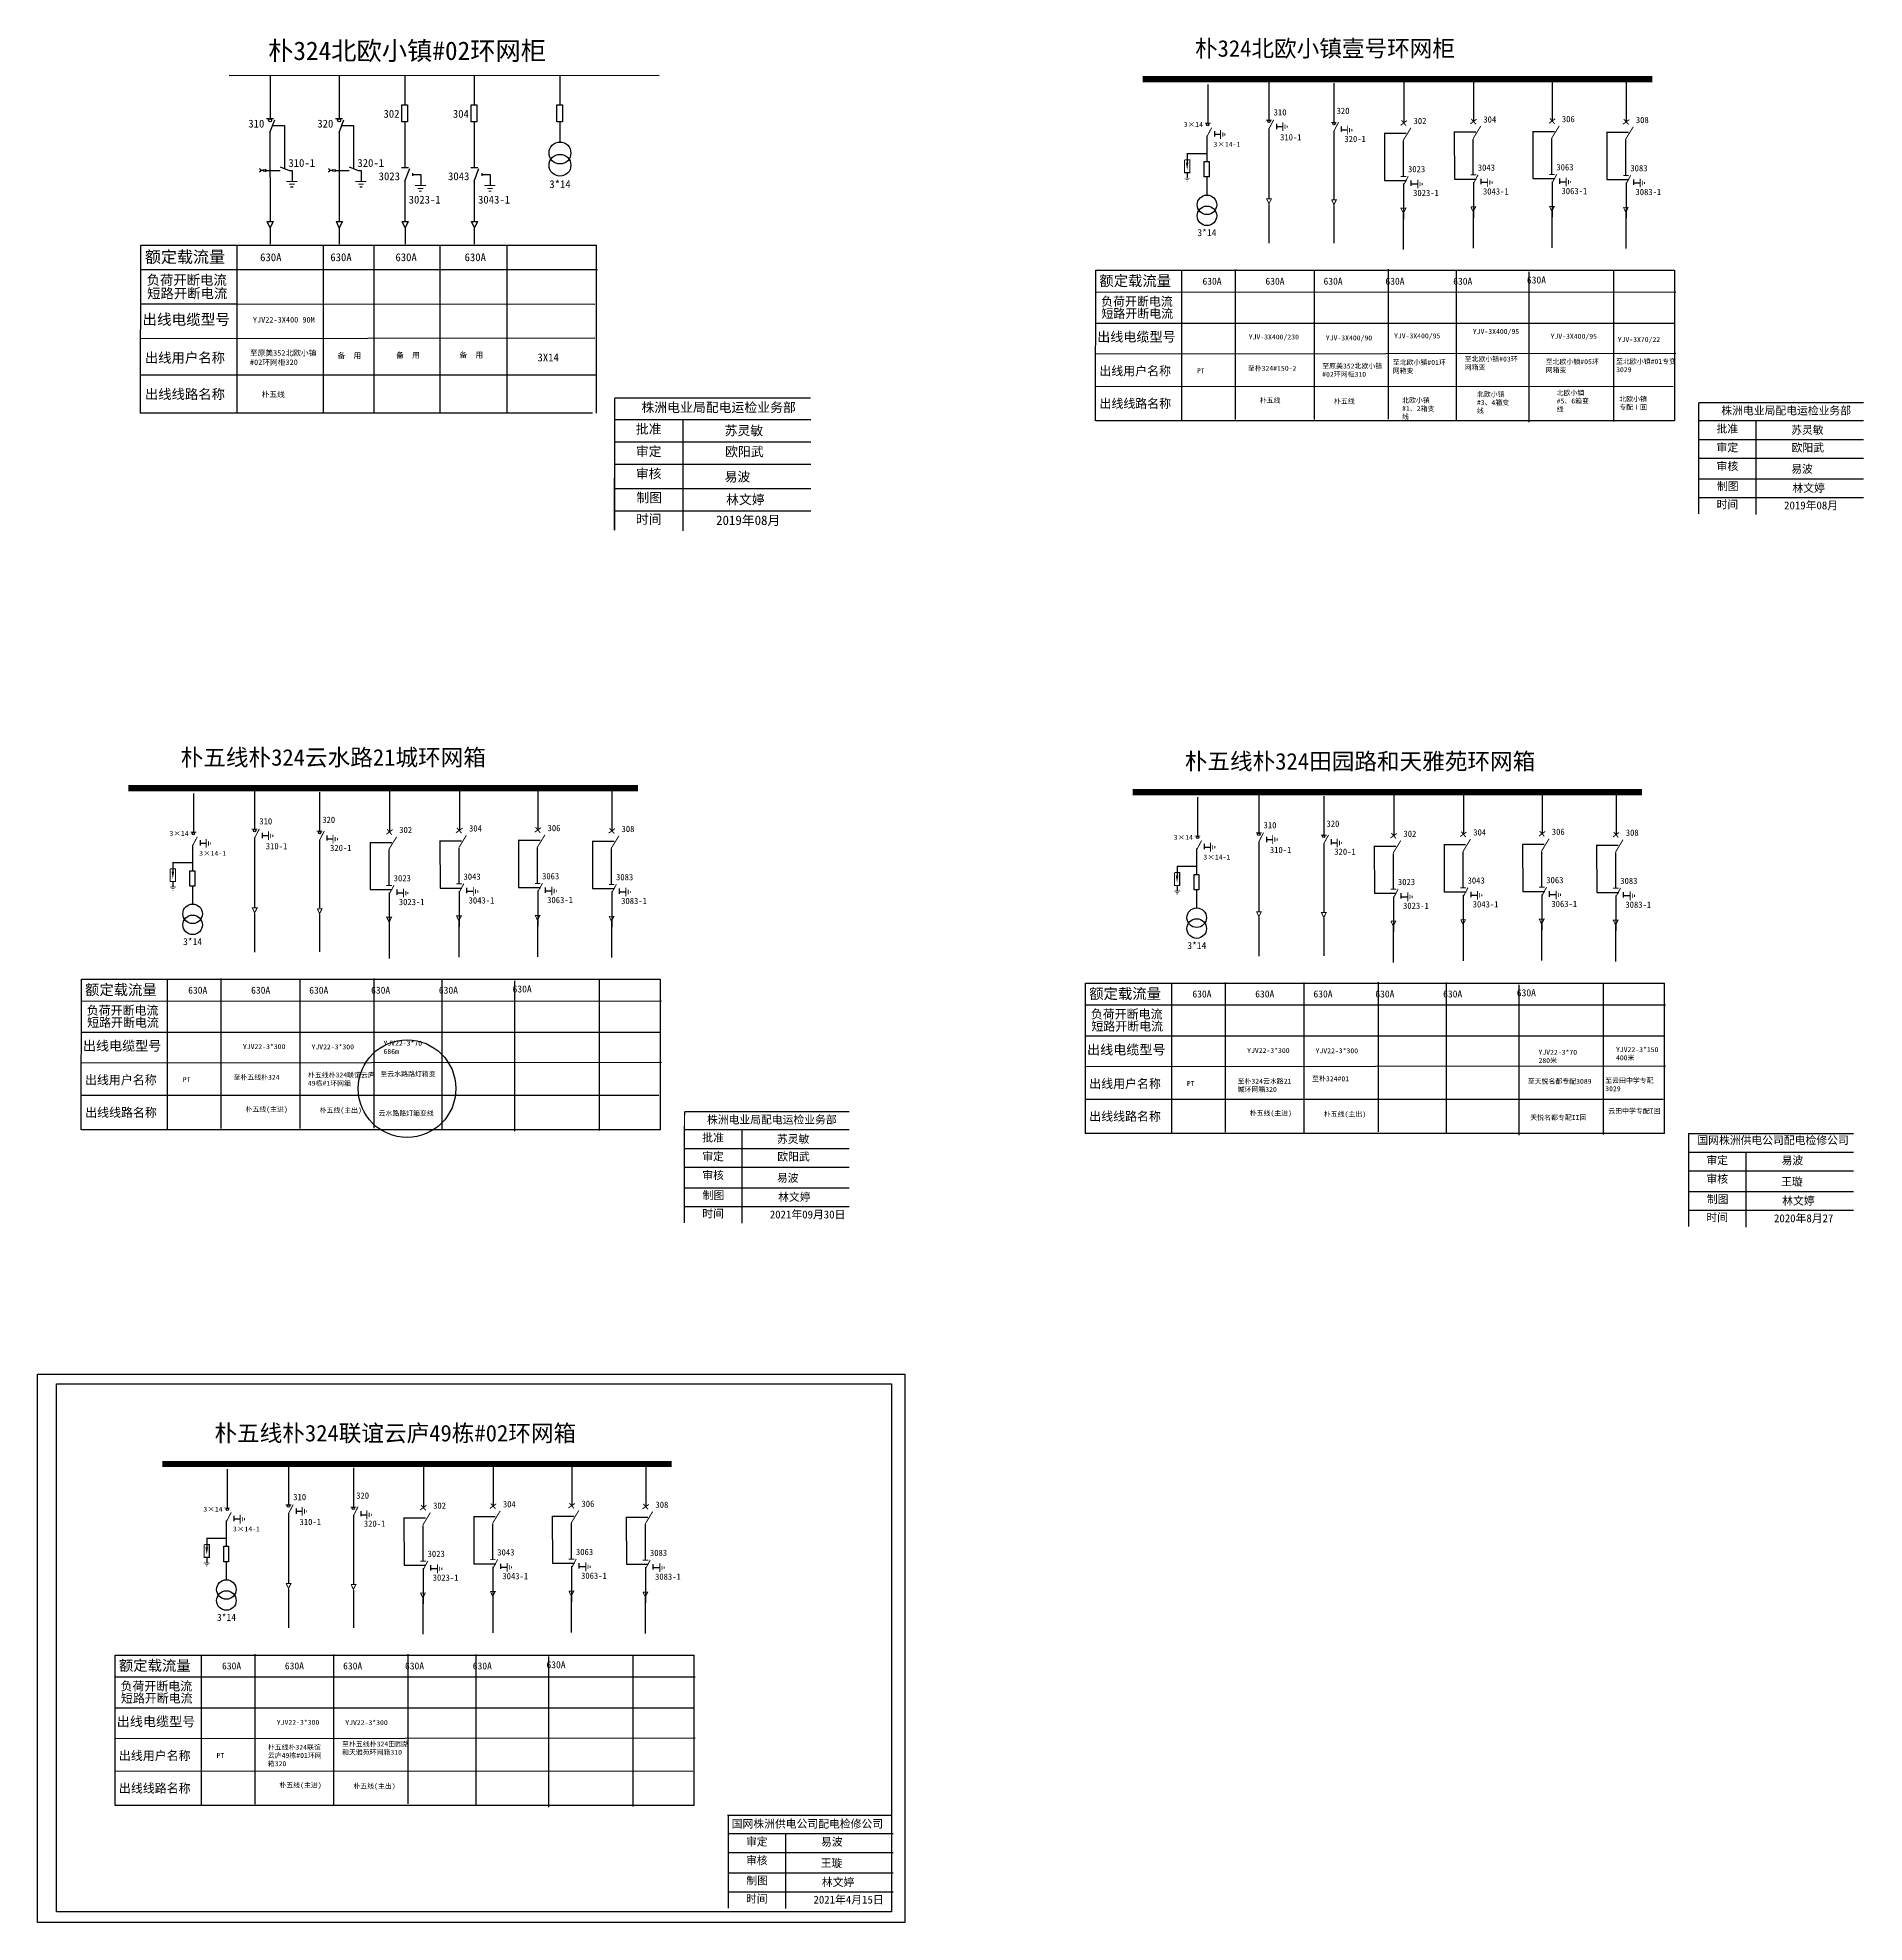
# Model space of a CAD drawing. Extents: x -251 to 1904, y -1451 to -24.
# Drawn here: x -251 to 1107, y -1451 to -50 of the extents above; entities that cross this region are included whole.
import ezdxf

# ---------------------------------------------------------------- set-up
doc = ezdxf.new("R2010")
doc.units = 0
doc.header["$LTSCALE"] = 0.774411
doc.linetypes.add('CENTER', pattern=[50.8, 31.75, -6.35, 6.35, -6.35])
doc.layers.get('0').update_dxf_attribs({"linetype": 'CONTINUOUS'})
doc.styles.add('_txtstyle_12.33_0_0', font='simsun.ttc', dxfattribs={"height": 12.32961})
doc.styles.add('_txtstyle_3.67_0_0', font='simsun.ttc', dxfattribs={"height": 3.669044})
doc.styles.add('HZ', font='')
doc.styles.add('KaiTi_GB2312_txtstyle_6.36_0_0', font='simkai_0.ttf', dxfattribs={"height": 6.362107})
doc.styles.add('SimSun_txtstyle_1.09_0_0', font='', dxfattribs={"height": 1.0944})
doc.styles.get("Standard").update_dxf_attribs({"font": '', "height": 2.5})
doc.styles.add('STYLE1', font='txt.shx', dxfattribs={"height": 2.6})
doc.styles.add('字体', font='simkai_0.ttf', dxfattribs={"height": 2.5})
doc.styles.get('HZ').set_extended_font_data('SimSun')
doc.styles.get('SimSun_txtstyle_1.09_0_0').set_extended_font_data('SimSun')
doc.styles.get('Standard').set_extended_font_data('SimSun')

msp = doc.modelspace()

# ---------------------------------------------------------------- texts
at = {"color": 0}
for s, height, p in [('310', 5.83, (-94, -117.1)), ('320', 5.83, (-42.7, -117.1)), ('302', 5.83, (6.5, -109.8)), ('304', 5.83, (58.1, -109.8)), ('310', 4.69, (668.3, -108.1)), ('320', 4.69, (715.1, -107)), ('302', 4.69, (772.3, -114.5)), ('304', 4.69, (824.2, -113.4)), ('306', 4.69, (882.6, -113.1)), ('308', 4.69, (937.6, -113.8)), ('310-1', 4.69, (673.1, -126.6)), ('320-1', 4.69, (720.9, -127.9)), ('310-1', 5.83, (-64.2, -146.3)), ('320-1', 5.83, (-12.9, -146.3)), ('3023', 5.83, (2.9, -156.2)), ('3043', 5.83, (54.5, -156.2)), ('3023', 4.69, (768.2, -150.3)), ('3043', 4.69, (820.1, -149.2)), ('3063', 4.69, (878.5, -148.9)), ('3083', 4.69, (933.5, -149.6)), ('3023-1', 5.83, (25.2, -173.6)), ('3043-1', 5.83, (76.8, -173.6)), ('3*14', 5.83, (129.8, -162.1)), ('3023-1', 4.69, (772, -168)), ('3043-1', 4.69, (823.9, -166.9)), ('3063-1', 4.69, (882.3, -166.6)), ('3083-1', 4.69, (937.3, -167.3)), ('3*14', 5.21, (611.6, -197.8)), ('630A', 5.83, (-85.2, -216.4)), ('630A', 5.83, (-33, -216.4)), ('630A', 5.83, (15.4, -216.4)), ('630A', 5.83, (66.8, -216.4)), ('630A', 5.21, (615.4, -233.9)), ('630A', 5.21, (662.2, -233.9)), ('630A', 5.21, (705.4, -233.9)), ('630A', 5.21, (751.4, -233.9)), ('630A', 5.21, (801.8, -233.9)), ('630A', 5.21, (856.6, -233)), ('3X14', 5.83, (121, -290.9)), ('320', 4.69, (-39, -634)), ('310', 4.69, (-85.8, -635.1)), ('302', 4.69, (18.2, -641.5)), ('304', 4.69, (70.1, -640.4)), ('306', 4.69, (128.5, -640.1)), ('308', 4.69, (183.5, -640.8)), ('310', 4.69, (660.8, -638)), ('320', 4.69, (707.6, -636.9)), ('302', 4.69, (764.8, -644.4)), ('304', 4.69, (816.7, -643.3)), ('306', 4.69, (875.1, -642.9)), ('308', 4.69, (930.1, -643.6)), ('310-1', 4.69, (-81, -653.6)), ('320-1', 4.69, (-33.2, -654.9)), ('310-1', 4.69, (665.5, -656.4)), ('320-1', 4.69, (713.4, -657.7)), ('3043', 4.69, (66, -676.2)), ('3063', 4.69, (124.4, -675.9)), ('3083', 4.69, (179.4, -676.6)), ('3023', 4.69, (14.1, -677.4)), ('3023', 4.69, (760.7, -680.2)), ('3043', 4.69, (812.5, -679.1)), ('3063', 4.69, (871, -678.8)), ('3083', 4.69, (926, -679.4)), ('3023-1', 4.69, (17.9, -695.1)), ('3043-1', 4.69, (69.8, -693.9)), ('3063-1', 4.69, (128.2, -693.6)), ('3083-1', 4.69, (183.2, -694.3)), ('3023-1', 4.69, (764.5, -697.9)), ('3043-1', 4.69, (816.3, -696.8)), ('3063-1', 4.69, (874.8, -696.5)), ('3083-1', 4.69, (929.8, -697.1)), ('3*14', 5.21, (-142.5, -724.8)), ('3*14', 5.21, (604.1, -727.7)), ('630A', 5.21, (-138.7, -760.9)), ('630A', 5.21, (-91.9, -760.9)), ('630A', 5.21, (-48.7, -760.9)), ('630A', 5.21, (-2.7, -760.9)), ('630A', 5.21, (47.7, -760.9)), ('630A', 5.21, (102.5, -760)), ('630A', 5.21, (607.9, -763.7)), ('630A', 5.21, (654.6, -763.7)), ('630A', 5.21, (697.9, -763.7)), ('630A', 5.21, (743.9, -763.7)), ('630A', 5.21, (794.3, -763.7)), ('630A', 5.21, (849.1, -762.8)), ('310', 4.69, (-60.6, -1137.4)), ('320', 4.69, (-13.8, -1136.3)), ('302', 4.69, (43.4, -1143.8)), ('304', 4.69, (95.3, -1142.7)), ('306', 4.69, (153.7, -1142.4)), ('308', 4.69, (208.7, -1143.1)), ('310-1', 4.69, (-55.9, -1155.9)), ('320-1', 4.69, (-8.1, -1157.2)), ('3023', 4.69, (39.3, -1179.6)), ('3043', 4.69, (91.1, -1178.5)), ('3063', 4.69, (149.6, -1178.2)), ('3083', 4.69, (204.6, -1178.9)), ('3023-1', 4.69, (43.1, -1197.3)), ('3043-1', 4.69, (94.9, -1196.2)), ('3063-1', 4.69, (153.4, -1195.9)), ('3083-1', 4.69, (208.4, -1196.6)), ('3*14', 5.21, (-117.3, -1227.1)), ('630A', 5.21, (-113.5, -1263.2)), ('630A', 5.21, (-66.8, -1263.2)), ('630A', 5.21, (-23.5, -1263.2)), ('630A', 5.21, (22.5, -1263.2)), ('630A', 5.21, (72.9, -1263.2)), ('630A', 5.21, (127.7, -1262.3))]:
    msp.add_text(s, height=height, dxfattribs=at).set_placement(p)
at = {"color": 0, "style": 'HZ'}
for s, height, p in [('3×14', 3.64, (601.5, -116.6)), ('3×14-1', 3.64, (623.6, -131.3)), ('额定载流量', 8.74, (-170.9, -217.6)), ('负荷开断电流', 7.28, (-169.6, -234)), ('短路开断电流', 7.28, (-169.2, -244)), ('额定载流量', 7.82, (538.7, -234.9)), ('负荷开断电流', 6.51, (540, -249.6)), ('短路开断电流', 6.51, (540.3, -258.6)), ('出线电缆型号', 7.97, (-172.8, -263.7)), ('出线电缆型号', 7.13, (537.1, -276.2)), ('出线用户名称', 7.28, (-170.9, -291.8)), ('出线用户名称', 6.51, (538.7, -301.3)), ('出线线路名称', 7.28, (-170.9, -318.9)), ('出线线路名称', 6.51, (538.8, -325.5)), ('3×14', 3.64, (-152.6, -643.6)), ('3×14', 3.64, (594, -646.5)), ('3×14-1', 3.64, (-130.5, -658.4)), ('3×14-1', 3.64, (616.1, -661.2)), ('额定载流量', 7.82, (-215.4, -761.9)), ('额定载流量', 7.82, (531.2, -764.8)), ('负荷开断电流', 6.51, (-214.1, -776.6)), ('短路开断电流', 6.51, (-213.8, -785.6)), ('负荷开断电流', 6.51, (532.4, -779.4)), ('短路开断电流', 6.51, (532.8, -788.4)), ('出线电缆型号', 7.13, (-217, -803.2)), ('出线电缆型号', 7.13, (529.6, -806.1)), ('出线用户名称', 6.51, (-215.4, -828.3)), ('出线用户名称', 6.51, (531.2, -831.1)), ('出线线路名称', 6.51, (-215.3, -852.5)), ('出线线路名称', 6.51, (531.2, -855.4)), ('3×14', 3.64, (-127.4, -1145.9)), ('3×14-1', 3.64, (-105.4, -1160.6)), ('额定载流量', 7.82, (-190.2, -1264.2)), ('负荷开断电流', 6.51, (-189, -1278.9)), ('短路开断电流', 6.51, (-188.7, -1287.9)), ('出线电缆型号', 7.13, (-191.8, -1305.5)), ('出线用户名称', 6.51, (-190.2, -1330.6)), ('出线线路名称', 6.51, (-190.2, -1354.8))]:
    msp.add_text(s, height=height, dxfattribs=at).set_placement(p)
at = {"color": 0, "linetype": 'Continuous', "attachment_point": 1}
for s, insert, char_height, width, style in [('{\\fSimSun|b1|i0|c134|p2;朴324北欧小镇#02环网\\fSimSun|b0|i0|c134|p2;柜}', (-79.3, -53.1), 13.783, 319.004, 'STYLE1'), ('{\\fSimSun|b1|i0|c134|p2;朴324北欧小镇壹号环网柜}', (609.8, -52.1), 12.33, 302.752, 'STYLE1'), ('{\\fSimSun|b0|i0|c134|p2;YJV22-3X400 90M}', (-90.6, -257.9), 4.102, 45.138, 'STYLE1'), ('{\\fSimSun|b0|i0|c134|p2;YJV-3X400/230}', (649.8, -270.9), 3.669, 40.378, 'STYLE1'), ('{\\fSimSun|b0|i0|c134|p2;YJV-3X400/90}', (707.1, -271.6), 3.669, 40.378, 'STYLE1'), ('{\\fSimSun|b0|i0|c134|p2;YJV-3X400/95}', (757.8, -270.1), 3.669, 40.378, 'STYLE1'), ('{\\fSimSun|b0|i0|c134|p2;YJV-3X400/95}', (816.4, -266.8), 3.669, 40.378, 'STYLE1'), ('{\\fSimSun|b0|i0|c134|p2;YJV-3X400/95}', (874.2, -270.4), 3.669, 40.378, 'STYLE1'), ('{\\fSimSun|b0|i0|c134|p2;YJV-3X70/22}', (924.1, -272.8), 3.669, 40.378, 'STYLE1'), ('{\\fSimSun|b0|i0|c134|p2;至原美\\fSimSun|b1|i0|c134|p2;352北欧小镇#02环网柜32\\fSimSun|b0|i0|c134|p2;0}', (-92.8, -282.6), 4.102, 45.138, 'STYLE1'), ('{\\fKaiTi_GB2312|b0|i0|c134|p49;\\C0;备  用}', (-27.7, -284.6), 4.102, 45.138, 'STYLE1'), ('{\\fKaiTi_GB2312|b0|i0|c134|p49;\\C0;备  用}', (15.9, -284.2), 4.102, 45.138, 'STYLE1'), ('{\\fKaiTi_GB2312|b0|i0|c134|p49;\\C0;备  用}', (63, -284.1), 4.102, 45.138, 'STYLE1'), ('{\\fSimSun|b0|i0|c134|p2;至\\fSimSun|b1|i0|c134|p2;朴324#1\\fSimSun|b0|i0|c134|p2;50-2}', (649.1, -294.2), 3.669, 40.378, 'STYLE1'), ('{\\fSimSun|b0|i0|c134|p2;至原\\fSimSun|b1|i0|c134|p2;美352北欧小镇\\fSimSun|b0|i0|c134|p2;\\P\\fSimSun|b1|i0|c134|p2;#02环网柜31\\fSimSun|b0|i0|c134|p2;0}', (704.4, -292.5), 3.669, 47.698, 'STYLE1'), ('{\\fSimSun|b0|i0|c134|p2;\\C0;至\\fSimSun|b1|i0|c134|p2;北欧小镇#01环网箱变}', (756.9, -289.8), 3.669, 40.991, 'STYLE1'), ('{\\fSimSun|b0|i0|c134|p2;\\C0;至\\fSimSun|b1|i0|c134|p2;北欧小镇#03环网箱变}', (810.3, -287.3), 3.669, 40.991, 'STYLE1'), ('{\\fSimSun|b0|i0|c134|p2;\\C0;至\\fSimSun|b1|i0|c134|p2;北欧小镇#05环网箱变}', (870.6, -289.3), 3.669, 40.991, 'STYLE1'), ('{\\fSimSun|b0|i0|c134|p2;\\C0;至\\fSimSun|b1|i0|c134|p2;北欧小镇#01专变302\\fSimSun|b0|i0|c134|p2;9}', (922.9, -289.1), 3.669, 40.991, 'STYLE1'), ('{\\fSimSun|b0|i0|c134|p2;PT}', (611.3, -296), 3.669, 40.378, 'STYLE1'), ('{\\fSimSun|b0|i0|c134|p2;朴五线}', (-84.1, -313.4), 4.102, 45.138, 'STYLE1'), ('株洲电业局配电运检业务部', (198.3, -321.6), 7.011, 191.688, '字体'), ('{\\fSimSun|b0|i0|c134|p2;朴五线}', (658, -318), 3.669, 40.378, 'STYLE1'), ('{\\fSimSun|b0|i0|c134|p2;朴五线}', (713.1, -318.7), 3.669, 40.378, 'STYLE1'), ('{\\fKaiTi_GB2312|b0|i0|c134|p49;\\C7;北欧小镇#1、2箱变线}', (763.8, -318), 3.669, 25.4, 'STYLE1'), ('{\\fKaiTi_GB2312|b0|i0|c134|p49;\\C7;北欧小镇#3、4箱变线}', (819.4, -313.5), 3.669, 25.4, 'STYLE1'), ('{\\fKaiTi_GB2312|b0|i0|c134|p49;\\C7;北欧小镇#5、6箱变线}', (878.7, -312.4), 3.669, 25.4, 'STYLE1'), ('{\\fKaiTi_GB2312|b0|i0|c134|p49;\\C7;北欧小镇专配Ⅰ回}', (925.3, -317), 3.669, 25.4, 'STYLE1'), ('株洲电业局配电运检业务部', (1001.1, -324.5), 5.894, 161.146, '字体'), ('{\\fKaiTi_GB2312|b0|i0|c134|p49;批准}', (194.1, -337.6), 7.011, 54.833, '字体'), ('苏灵敏', (260.1, -338.8), 7.01, 54.833, '字体'), ('{\\fKaiTi_GB2312|b0|i0|c134|p49;批准}', (997.6, -338), 5.894, 46.096, '字体'), ('苏灵敏', (1053.1, -338.9), 5.89, 46.096, '字体'), ('\\f\uffbfﾬￌﾣﾤ_GB2312|b0|i0|c134|p49;审定', (194.1, -354.3), 7.011, 54.833, '字体'), ('欧阳武', (260.5, -354.4), 7.01, 54.833, '字体'), ('\\f\uffbfﾬￌﾣﾤ_GB2312|b0|i0|c134|p49;审定', (997.6, -352), 5.894, 46.096, '字体'), ('欧阳武', (1053.4, -352.1), 5.89, 46.096, '字体'), ('\\f\uffbfﾬￌﾣﾤ_GB2312|b0|i0|c134|p49;审核', (194.1, -370.8), 7.011, 54.833, '字体'), ('易波', (260.1, -373.2), 7.01, 54.833, '字体'), ('\\f\uffbfﾬￌﾣﾤ_GB2312|b0|i0|c134|p49;审核', (997.6, -365.9), 5.894, 46.096, '字体'), ('易波', (1053.1, -367.9), 5.89, 46.096, '字体'), ('\\f\uffbfﾬￌﾣﾤ_GB2312|b0|i0|c134|p49;制图', (194.5, -388.6), 7.011, 54.833, '字体'), ('\\f\uffbfﾬￌﾣﾤ_GB2312|b0|i0|c134|p49;制图', (997.9, -380.8), 5.894, 46.096, '字体'), ('\\f\uffbfﾬￌﾣﾤ_GB2312|b0|i0|c134|p49;时间', (194.1, -404.7), 7.011, 54.833, '字体'), ('\\f\uffbfﾬￌﾣﾤ_GB2312|b0|i0|c134|p49;时间', (997.6, -394.3), 5.894, 46.096, '字体'), ('{\\fSimSun|b0|i0|c134|p2;PT}', (-142.8, -823), 3.669, 40.378, 'STYLE1'), ('{\\fSimSun|b0|i0|c134|p2;PT}', (603.8, -825.8), 3.669, 40.378, 'STYLE1'), ('株洲电业局配电运检业务部', (247, -851.6), 5.894, 161.146, '字体'), ('{\\fKaiTi_GB2312|b0|i0|c134|p49;批准}', (243.5, -865), 5.894, 46.096, '字体'), ('苏灵敏', (299, -866), 5.89, 46.096, '字体'), ('国网株洲供电公司配电检修公司', (983.3, -866.9), 5.894, 161.146, '字体'), ('\\f\uffbfﾬￌﾣﾤ_GB2312|b0|i0|c134|p49;审定', (243.5, -879), 5.894, 46.096, '字体'), ('欧阳武', (299.3, -879.1), 5.89, 46.096, '字体'), ('\\f\uffbfﾬￌﾣﾤ_GB2312|b0|i0|c134|p49;审定', (990, -881.8), 5.894, 46.096, '字体'), ('易波', (1045.9, -881.9), 5.89, 46.096, '字体'), ('\\f\uffbfﾬￌﾣﾤ_GB2312|b0|i0|c134|p49;审核', (243.5, -892.9), 5.894, 46.096, '字体'), ('易波', (299, -894.9), 5.89, 46.096, '字体'), ('\\f\uffbfﾬￌﾣﾤ_GB2312|b0|i0|c134|p49;审核', (990, -895.7), 5.894, 46.096, '字体'), ('\\f\uffbfﾬￌﾣﾤ_GB2312|b0|i0|c134|p49;制图', (243.8, -907.8), 5.894, 46.096, '字体'), ('\\f\uffbfﾬￌﾣﾤ_GB2312|b0|i0|c134|p49;制图', (990.4, -910.7), 5.894, 46.096, '字体'), ('王璇', (1045.6, -897.7), 5.89, 46.096, '字体'), ('\\f\uffbfﾬￌﾣﾤ_GB2312|b0|i0|c134|p49;时间', (243.5, -921.4), 5.894, 46.096, '字体'), ('\\f\uffbfﾬￌﾣﾤ_GB2312|b0|i0|c134|p49;时间', (990, -924.2), 5.894, 46.096, '字体'), ('{\\fSimSun|b0|i0|c134|p2;PT}', (-117.6, -1325.3), 3.669, 40.378, 'STYLE1'), ('国网株洲供电公司配电检修公司', (265.4, -1375), 5.894, 161.146, '字体'), ('\\f\uffbfﾬￌﾣﾤ_GB2312|b0|i0|c134|p49;审定', (276, -1388.3), 5.894, 46.096, '字体'), ('易波', (331.8, -1388.4), 5.89, 46.096, '字体'), ('\\f\uffbfﾬￌﾣﾤ_GB2312|b0|i0|c134|p49;审核', (276, -1402.2), 5.894, 46.096, '字体'), ('王璇', (331.5, -1404.2), 5.89, 46.096, '字体'), ('\\f\uffbfﾬￌﾣﾤ_GB2312|b0|i0|c134|p49;制图', (276.3, -1417.2), 5.894, 46.096, '字体'), ('\\f\uffbfﾬￌﾣﾤ_GB2312|b0|i0|c134|p49;时间', (276, -1430.7), 5.894, 46.096, '字体')]:
    msp.add_mtext(s, dxfattribs=dict(at, insert=insert, char_height=char_height, width=width, style=style))
at = {"color": 7, "linetype": 'Continuous', "attachment_point": 1}
for s, insert, char_height, width, style in [('林文婷', (261.2, -390.1), 7.01, 54.833, 'SimSun_txtstyle_1.09_0_0'), ('林文婷', (1054, -382.1), 5.89, 46.096, 'SimSun_txtstyle_1.09_0_0'), ('2019年08月', (253.8, -405.5), 7.01, 102.558, 'KaiTi_GB2312_txtstyle_6.36_0_0'), ('2019年08月', (1047.8, -395), 5.89, 86.218, 'KaiTi_GB2312_txtstyle_6.36_0_0'), ('朴五线朴324云水路21城环网箱', (-144.3, -579.1), 12.33, 302.752, '_txtstyle_12.33_0_0'), ('{\\fSimSun|b0|i0|c134|p2;朴五线朴}324{\\fSimSun|b0|i0|c134|p2;田园路和天雅苑环网箱}', (602.2, -582), 12.33, 302.752, '_txtstyle_12.33_0_0'), ('YJV22-3*300', (-98, -798.4), 3.669, 40.378, '_txtstyle_3.67_0_0'), ('YJV22-3*300', (-47, -798.6), 3.669, 40.378, '_txtstyle_3.67_0_0'), ('YJV22-3*70\\P686m', (6.5, -795.9), 3.67, 40.378, '_txtstyle_3.67_0_0'), ('YJV22-3*300', (648.6, -801.3), 3.669, 40.378, '_txtstyle_3.67_0_0'), ('YJV22-3*300', (699.5, -801.5), 3.669, 40.378, '_txtstyle_3.67_0_0'), ('YJV22-3*70\\P280{\\fSimSun|b0|i0|c134|p2;米}', (865.2, -802.6), 3.669, 40.378, '_txtstyle_3.67_0_0'), ('YJV22-3*150\\P400{\\fSimSun|b0|i0|c134|p2;米}', (922.8, -800.6), 3.669, 40.378, '_txtstyle_3.67_0_0'), ('至朴五线朴324', (-105, -821.2), 3.67, 40.378, '_txtstyle_3.67_0_0'), ('{\\fSimSun|b0|i0|c134|p2;朴五线朴}324{\\fSimSun|b0|i0|c134|p2;联谊云庐49栋#1环网箱}', (-49.7, -819.5), 3.669, 47.698, '_txtstyle_3.67_0_0'), ('{\\fSimSun|b0|i0|c134|p2;至云水路路灯箱变}', (4.2, -818.7), 3.669, 47.698, '_txtstyle_3.67_0_0'), ('至朴324云水路21城环网箱320', (641.5, -824.1), 3.669, 40.378, '_txtstyle_3.67_0_0'), ('至朴324#01', (696.9, -822.3), 3.67, 47.698, '_txtstyle_3.67_0_0'), ('{\\fSimSun|b0|i0|c134|p2;至天悦名都专配3089}', (857.2, -824.2), 3.669, 47.698, '_txtstyle_3.67_0_0'), ('{\\fSimSun|b0|i0|c134|p2;至云田中学专配3029}', (914.8, -823.6), 3.669, 37.813, '_txtstyle_3.67_0_0'), ('朴五线(主进)', (-96.1, -845), 3.67, 40.378, '_txtstyle_3.67_0_0'), ('朴五线(主出)', (-41, -845.7), 3.67, 40.378, '_txtstyle_3.67_0_0'), ('{\\fSimSun|b0|i0|c134|p2;云水路路灯箱变线}', (2.8, -847.9), 3.669, 47.698, '_txtstyle_3.67_0_0'), ('朴五线(主进)', (650.5, -847.8), 3.67, 40.378, '_txtstyle_3.67_0_0'), ('朴五线(主出)', (705.6, -848.6), 3.67, 40.378, '_txtstyle_3.67_0_0'), ('{\\fSimSun|b0|i0|c134|p2;天悦名都专配II回}', (859.1, -851.1), 3.669, 47.698, '_txtstyle_3.67_0_0'), ('{\\fSimSun|b0|i0|c134|p2;云田中学专配I回}', (917.1, -846.2), 3.669, 37.813, '_txtstyle_3.67_0_0'), ('林文婷', (299.9, -909.1), 5.89, 46.096, 'SimSun_txtstyle_1.09_0_0'), ('2021年09月30日', (293.7, -922.1), 5.894, 86.218, 'KaiTi_GB2312_txtstyle_6.36_0_0'), ('2020年8月27', (1040.3, -924.9), 5.89, 86.218, 'KaiTi_GB2312_txtstyle_6.36_0_0'), ('林文婷', (1046.4, -911.9), 5.89, 46.096, 'SimSun_txtstyle_1.09_0_0'), ('{\\fSimSun|b0|i0|c134|p2;朴五线朴\\fSimSun|b0|i0|c0|p2;324\\fSimSun|b0|i0|c134|p2;联谊云庐49栋#02环网箱}', (-119.2, -1081.4), 12.33, 302.752, '_txtstyle_12.33_0_0'), ('{\\fSimSun|b0|i0|c0|p2;YJV22-3*300}', (-72.8, -1300.7), 3.669, 40.378, '_txtstyle_3.67_0_0'), ('{\\fSimSun|b0|i0|c0|p2;YJV22-3*300}', (-21.9, -1300.9), 3.669, 40.378, '_txtstyle_3.67_0_0'), ('{\\fSimSun|b0|i0|c134|p2;至朴五线朴\\fSimSun|b0|i0|c0|p2;324\\fSimSun|b0|i0|c134|p2;田园路和天雅苑环网箱310}', (-24.3, -1316.8), 3.669, 45.351, '_txtstyle_3.67_0_0'), ('{\\fSimSun|b0|i0|c134|p2;朴五线朴324联谊云庐49栋#01环网箱320}', (-79.5, -1319.2), 3.669, 44.316, '_txtstyle_3.67_0_0'), ('朴五线(主进)', (-70.9, -1347.3), 3.67, 40.378, '_txtstyle_3.67_0_0'), ('朴五线(主出)', (-15.9, -1348), 3.67, 40.378, '_txtstyle_3.67_0_0'), ('林文婷', (332.4, -1418.4), 5.89, 46.096, 'SimSun_txtstyle_1.09_0_0'), ('2021{\\fSimSun|b0|i0|c134|p2;年}4{\\fSimSun|b0|i0|c134|p2;月15日}', (326.2, -1431.4), 5.894, 86.218, 'KaiTi_GB2312_txtstyle_6.36_0_0')]:
    msp.add_mtext(s, dxfattribs=dict(at, insert=insert, char_height=char_height, width=width, style=style))

# ---------------------------------------------------------------- blocks, each defined once
blk = doc.blocks.new('JD')
for points in [[(-2, 0.2), (-2, -0.2), (2, 0.2), (2, -0.2)], [(1, -1.2), (1, -0.8), (-1, -1.2), (-1, -0.8)], [(-0.5, -1.8), (-0.5, -2.2), (0.5, -1.8), (0.5, -2.2)]]:
    blk.add_trace(points)

# ---------------------------------------------------------------- linework, layer by layer
at = {"color": 0, "linetype": 'Continuous'}
for p, q in [((-108.2, -78.1), (211.4, -78.4)), ((-77.9, -120.8), (-74.3, -111.4)), ((-26.5, -120.8), (-23, -111.4)), ((-75.9, -115.5), (-67, -115.5)), ((-67, -115.6), (-67, -147.7)), ((-24.5, -115.5), (-15.7, -115.5)), ((-15.7, -115.6), (-15.7, -147.7)), ((-82.5, -148.9), (-84.6, -148.9)), ((-82.4, -147.9), (-82.4, -149.9)), ((-81.1, -147.9), (-81.1, -149.9)), ((-81, -148.9), (-70.4, -148.9)), ((-70.4, -146.4), (-63.6, -148.9)), ((-63.6, -148.9), (-61.5, -148.9)), ((-31.1, -148.9), (-33.2, -148.9)), ((-31.1, -147.9), (-31.1, -149.9)), ((-29.7, -147.9), (-29.7, -149.9)), ((-29.6, -148.9), (-19.1, -148.9)), ((-19.1, -146.4), (-12.2, -148.9)), ((-12.2, -148.9), (-10.1, -148.9)), ((22.4, -157), (26, -147.6)), ((28.1, -151), (28.1, -153)), ((28.1, -152), (34.2, -152)), ((74, -157), (77.5, -147.6)), ((79.7, -151), (79.7, -153)), ((79.7, -152), (85.8, -152)), ((178.4, -334), (324.2, -334)), ((229, -334), (229, -416.9)), ((984.4, -334.9), (1106.9, -334.9)), ((1026.9, -334.9), (1026.9, -404.6)), ((984.4, -348.9), (1106.9, -348.9)), ((178.4, -350.6), (324.2, -350.6)), ((984.4, -362.9), (1106.9, -362.9)), ((178.4, -367.2), (324.2, -367.2)), ((984.4, -378.1), (1106.9, -378.1)), ((178.4, -385.3), (324.2, -385.3)), ((984.4, -392), (1106.9, -392)), ((178.4, -401.9), (324.2, -401.9)), ((230.3, -861.9), (352.8, -861.9)), ((272.8, -861.9), (272.8, -931.6)), ((976.9, -864.8), (1099.4, -864.8)), ((230.3, -875.9), (352.8, -875.9)), ((976.9, -878.8), (1099.4, -878.8)), ((1019.4, -879), (1019.4, -934.5)), ((230.3, -889.9), (352.8, -889.9)), ((976.9, -892.7), (1099.4, -892.7)), ((230.3, -905.1), (352.8, -905.1)), ((976.9, -908), (1099.4, -908)), ((230.3, -919.1), (352.8, -919.1)), ((976.9, -921.9), (1099.4, -921.9)), ((262.8, -1385.2), (385.4, -1385.2)), ((305.4, -1385.6), (305.4, -1440.9)), ((262.8, -1399.2), (385.4, -1399.2)), ((262.8, -1414.4), (385.4, -1414.4)), ((262.8, -1428.4), (385.4, -1428.4))]:
    msp.add_line(p, q, dxfattribs=at)
at = {"color": 0}
for p, q in [((-77.8, -78.7), (-77.8, -109.8)), ((-26.5, -78.7), (-26.5, -109.8)), ((22.4, -78.7), (22.4, -100.2)), ((74, -78.7), (74, -100.2)), ((137.6, -78.7), (137.6, -100.2)), ((664.8, -82.8), (664.8, -111.5)), ((765.1, -81.9), (765.1, -113.9)), ((817, -80.8), (817, -112.8)), ((875.4, -80.5), (875.4, -112.5)), ((930.4, -81.1), (930.4, -113.2)), ((619.3, -85.1), (619.3, -113.8)), ((713.1, -84.1), (713.1, -113.1)), ((-80.4, -110.4), (-75.3, -110.4)), ((-29.1, -110.4), (-23.9, -110.4)), ((-77.9, -120.8), (-77.8, -187)), ((-26.5, -120.8), (-26.5, -187)), ((22.4, -112.9), (22.4, -146.6)), ((74, -112.9), (74, -146.6)), ((137.6, -112.9), (137.6, -127.9)), ((618.6, -123.2), (618.6, -142.4)), ((624.3, -122), (628.8, -122)), ((664.8, -117.9), (664.8, -170)), ((670.6, -116.3), (675, -116.3)), ((713.1, -119.5), (713.1, -170.2)), ((718.6, -118.9), (723.1, -118.9)), ((750.4, -121.3), (766.7, -121.3)), ((750.6, -121.6), (750.8, -156.5)), ((802.3, -120.2), (818.5, -120.2)), ((802.5, -120.4), (802.7, -155.4)), ((816.5, -125.7), (816.5, -152.2)), ((860.7, -119.9), (877, -119.9)), ((861, -120.1), (861.1, -155)), ((874.9, -125.3), (874.9, -151.8)), ((915.7, -120.6), (932, -120.6)), ((916, -120.8), (916.1, -155.7)), ((929.9, -126), (929.9, -152.5)), ((604, -136.2), (604, -143.3)), ((604.1, -136.3), (618.6, -136.3)), ((764.6, -126.8), (764.6, -153.3)), ((-61.5, -148.9), (-61.5, -157.1)), ((-10.1, -148.9), (-10.1, -157.1)), ((19.9, -146.7), (25, -146.7)), ((34.2, -152), (34.2, -160.2)), ((71.4, -146.7), (76.6, -146.7)), ((85.8, -152), (85.8, -160.2)), ((604, -150.8), (604, -154.5)), ((618.6, -153.8), (618.6, -167.2)), ((22.4, -157), (22.4, -187)), ((74, -157), (74, -187)), ((750.8, -156.5), (767.1, -156.5)), ((764.9, -158.7), (764.9, -185.2)), ((771, -158.9), (775.4, -158.9)), ((802.7, -155.4), (818.9, -155.4)), ((816.8, -157.6), (816.8, -184.1)), ((822.9, -157.8), (827.3, -157.8)), ((861.1, -155), (877.4, -155)), ((875.3, -157.2), (875.3, -183.7)), ((881.3, -157.5), (885.7, -157.5)), ((916.1, -155.7), (932.4, -155.7)), ((930.3, -157.9), (930.3, -184.4)), ((936.3, -158.2), (940.7, -158.2)), ((664.8, -174.2), (664.8, -203.1)), ((713.1, -175), (713.1, -202.9)), ((764.7, -181.3), (764.7, -207.8)), ((816.6, -180.2), (816.6, -206.7)), ((875.1, -179.9), (875.1, -206.4)), ((930.1, -180.6), (930.1, -207.1)), ((-77.8, -191.6), (-79.9, -187)), ((-79.9, -187), (-75.4, -187)), ((-75.4, -187), (-77.8, -191.6)), ((-28.6, -187), (-24, -187)), ((-26.4, -191.6), (-28.5, -187)), ((-24, -187), (-26.4, -191.6)), ((20.3, -187), (24.9, -187)), ((22.5, -191.6), (20.4, -187)), ((24.9, -187), (22.5, -191.6)), ((71.9, -187), (76.5, -187)), ((74.1, -191.6), (72, -187)), ((76.5, -187), (74.1, -191.6)), ((-174.1, -329.6), (-174, -204.4)), ((-174, -204.4), (164.9, -204.4)), ((-102.6, -205), (-102.6, -329.5)), ((-38.3, -205), (-38.3, -329.5)), ((-0.7, -205), (-0.7, -329.5)), ((48.4, -205), (48.4, -329.5)), ((98.2, -204.4), (98.2, -329.5)), ((164.6, -204.4), (164.6, -329.5)), ((-174, -222.6), (165.5, -222.5)), ((535.9, -335.1), (536, -223.2)), ((536, -223.2), (966.3, -223.2)), ((599.9, -223.7), (599.9, -335)), ((639.8, -222.6), (639.8, -334)), ((698.3, -222.8), (698.3, -334.2)), ((753.5, -222.4), (753.5, -333.8)), ((804.1, -222.8), (804.1, -334.6)), ((920.9, -223.8), (920.9, -335.7)), ((966.2, -223.2), (966.2, -335)), ((858.1, -224.3), (858.1, -336.2)), ((-173.8, -248.2), (-102.3, -248.2)), ((-102, -248.2), (163.7, -248.4)), ((536, -239.4), (967.2, -239.3)), ((536.1, -262.4), (600.1, -262.4)), ((600.4, -262.4), (966.3, -262.5)), ((163.7, -273.6), (-174, -274.1)), ((967.2, -285.1), (536, -285.5)), ((164.3, -301.1), (-174.1, -301.1)), ((965.4, -309.7), (535.9, -309.6)), ((161.9, -329.5), (-174, -329.5)), ((966.3, -335), (536, -335.1)), ((-134.8, -612.1), (-134.8, -640.8)), ((-89.3, -609.8), (-89.3, -638.5)), ((-41, -611.1), (-41, -640.1)), ((11, -608.9), (11, -640.9)), ((62.9, -607.8), (62.9, -639.8)), ((121.3, -607.5), (121.3, -639.5)), ((176.3, -608.2), (176.3, -640.2)), ((611.8, -614.9), (611.8, -643.6)), ((657.3, -612.6), (657.3, -641.3)), ((705.5, -614), (705.5, -643)), ((757.6, -611.8), (757.6, -643.8)), ((809.5, -610.7), (809.5, -642.7)), ((867.9, -610.3), (867.9, -642.3)), ((922.9, -611), (922.9, -643)), ((-83.5, -643.3), (-79.1, -643.3)), ((-135.5, -650.2), (-135.5, -669.5)), ((-129.8, -649), (-125.3, -649)), ((-89.3, -644.9), (-89.3, -697)), ((-41, -646.5), (-41, -697.2)), ((-35.5, -645.9), (-31, -645.9)), ((-3.7, -648.4), (12.6, -648.4)), ((-3.5, -648.6), (-3.3, -683.5)), ((10.5, -653.8), (10.5, -680.3)), ((48.2, -647.2), (64.5, -647.2)), ((48.4, -647.5), (48.6, -682.4)), ((62.4, -652.7), (62.4, -679.2)), ((106.6, -646.9), (122.9, -646.9)), ((106.9, -647.1), (107, -682)), ((120.8, -652.3), (120.8, -678.8)), ((161.6, -647.6), (177.9, -647.6)), ((161.9, -647.8), (162, -682.7)), ((175.8, -653), (175.8, -679.5)), ((611, -653.1), (611, -672.3)), ((616.8, -651.9), (621.2, -651.9)), ((657.3, -647.7), (657.3, -699.9)), ((663.1, -646.2), (667.5, -646.2)), ((705.5, -649.4), (705.5, -700.1)), ((711.1, -648.7), (715.5, -648.7)), ((742.9, -651.2), (759.1, -651.2)), ((743.1, -651.4), (743.3, -686.3)), ((757.1, -656.6), (757.1, -683.1)), ((794.7, -650.1), (811, -650.1)), ((795, -650.3), (795.1, -685.2)), ((809, -655.5), (809, -682)), ((853.2, -649.8), (869.5, -649.8)), ((853.4, -650), (853.6, -684.9)), ((867.4, -655.2), (867.4, -681.7)), ((908.2, -650.4), (924.5, -650.4)), ((908.4, -650.7), (908.6, -685.6)), ((922.4, -655.9), (922.4, -682.4)), ((-150.1, -663.2), (-150.1, -670.3)), ((-150, -663.3), (-135.5, -663.3)), ((596.5, -666.1), (596.5, -673.2)), ((596.6, -666.2), (611.1, -666.2)), ((-150.1, -677.8), (-150.1, -681.5)), ((-135.5, -680.9), (-135.5, -694.2)), ((-3.3, -683.5), (13, -683.5)), ((10.8, -685.7), (10.8, -712.2)), ((16.9, -685.9), (21.3, -685.9)), ((48.6, -682.4), (64.8, -682.4)), ((62.7, -684.6), (62.7, -711.1)), ((68.8, -684.8), (73.2, -684.8)), ((107, -682), (123.3, -682)), ((121.2, -684.3), (121.2, -710.7)), ((127.2, -684.5), (131.6, -684.5)), ((162, -682.7), (178.3, -682.7)), ((176.2, -684.9), (176.2, -711.4)), ((182.2, -685.2), (186.7, -685.2)), ((596.5, -680.7), (596.5, -684.3)), ((611, -683.7), (611, -697.1)), ((743.3, -686.3), (759.5, -686.3)), ((795.1, -685.2), (811.4, -685.2)), ((853.6, -684.9), (869.8, -684.9)), ((908.6, -685.6), (924.9, -685.6)), ((757.4, -688.6), (757.4, -715)), ((763.5, -688.8), (767.9, -688.8)), ((809.3, -687.4), (809.3, -713.9)), ((815.4, -687.7), (819.8, -687.7)), ((867.7, -687.1), (867.7, -713.6)), ((873.8, -687.3), (878.2, -687.3)), ((922.7, -687.8), (922.7, -714.3)), ((928.8, -688), (933.2, -688)), ((-89.3, -701.2), (-89.3, -730.1)), ((-41, -702), (-41, -729.9)), ((10.7, -708.4), (10.7, -734.8)), ((62.5, -707.2), (62.5, -733.7)), ((121, -706.9), (121, -733.4)), ((176, -707.6), (176, -734.1)), ((657.3, -704.1), (657.3, -732.9)), ((705.6, -704.8), (705.6, -732.7)), ((757.2, -711.2), (757.2, -737.7)), ((809.1, -710.1), (809.1, -736.6)), ((867.5, -709.8), (867.5, -736.2)), ((922.5, -710.4), (922.5, -736.9)), ((-218.2, -862.1), (-218.1, -750.2)), ((-218.1, -750.2), (212.2, -750.2)), ((-154.2, -750.7), (-154.2, -862.1)), ((-114.3, -749.6), (-114.3, -861)), ((-55.8, -749.8), (-55.8, -861.2)), ((-0.6, -749.5), (-0.6, -860.8)), ((50, -749.8), (50, -861.7)), ((104, -751.3), (104, -863.2)), ((166.8, -750.9), (166.8, -862.7)), ((212.1, -750.2), (212.1, -862)), ((528.4, -865), (528.4, -753)), ((528.4, -753), (958.8, -753)), ((592.3, -753.5), (592.3, -864.9)), ((632.3, -752.5), (632.3, -863.9)), ((690.8, -752.7), (690.8, -864)), ((745.9, -752.3), (745.9, -863.7)), ((796.6, -752.6), (796.6, -864.5)), ((850.6, -754.2), (850.6, -866)), ((913.4, -753.7), (913.4, -865.6)), ((958.6, -753), (958.6, -864.9)), ((-218.1, -766.4), (213.1, -766.3)), ((528.5, -769.3), (959.7, -769.2)), ((-218, -789.4), (-154, -789.4)), ((-153.7, -789.4), (212.2, -789.5)), ((528.6, -792.2), (592.6, -792.2)), ((592.8, -792.2), (958.8, -792.3)), ((213.1, -812.1), (-218.1, -812.5)), ((959.7, -814.9), (528.5, -815.3)), ((211.3, -836.7), (-218.2, -836.6)), ((957.9, -839.5), (528.4, -839.5)), ((212.2, -862), (-218.1, -862.1)), ((958.8, -864.9), (528.4, -864.9)), ((-109.6, -1114.4), (-109.6, -1143.1)), ((-64.1, -1112.1), (-64.1, -1140.8)), ((-15.9, -1113.4), (-15.9, -1142.4)), ((36.2, -1111.2), (36.2, -1143.2)), ((88.1, -1110.1), (88.1, -1142.1)), ((146.5, -1109.8), (146.5, -1141.8)), ((201.5, -1110.5), (201.5, -1142.5)), ((-64.1, -1147.2), (-64.1, -1199.3)), ((-58.3, -1145.6), (-53.9, -1145.6)), ((-10.3, -1148.2), (-5.9, -1148.2)), ((-110.4, -1152.5), (-110.4, -1171.7)), ((-104.6, -1151.3), (-100.2, -1151.3)), ((-15.9, -1148.8), (-15.9, -1199.5)), ((21.5, -1150.6), (37.7, -1150.6)), ((21.7, -1150.9), (21.8, -1185.8)), ((35.7, -1156.1), (35.7, -1182.6)), ((73.3, -1149.5), (89.6, -1149.5)), ((73.6, -1149.7), (73.7, -1184.7)), ((87.5, -1155), (87.5, -1181.5)), ((131.8, -1149.2), (148.1, -1149.2)), ((132, -1149.4), (132.2, -1184.3)), ((146, -1154.6), (146, -1181.1)), ((186.8, -1149.9), (203.1, -1149.9)), ((187, -1150.1), (187.2, -1185)), ((201, -1155.3), (201, -1181.8)), ((-124.9, -1165.5), (-124.9, -1172.6)), ((-124.8, -1165.6), (-110.3, -1165.6)), ((-124.9, -1180.1), (-124.9, -1183.8)), ((-110.4, -1183.2), (-110.4, -1196.5)), ((21.8, -1185.8), (38.1, -1185.8)), ((36, -1188), (36, -1214.5)), ((42.1, -1188.2), (46.5, -1188.2)), ((73.7, -1184.7), (90, -1184.7)), ((87.9, -1186.9), (87.9, -1213.4)), ((93.9, -1187.1), (98.4, -1187.1)), ((132.2, -1184.3), (148.4, -1184.3)), ((146.3, -1186.5), (146.3, -1213)), ((152.4, -1186.8), (156.8, -1186.8)), ((187.2, -1185), (203.4, -1185)), ((201.3, -1187.2), (201.3, -1213.7)), ((207.4, -1187.5), (211.8, -1187.5)), ((-64.1, -1203.5), (-64.1, -1232.4)), ((-15.9, -1204.3), (-15.9, -1232.2)), ((35.8, -1210.6), (35.8, -1237.1)), ((87.7, -1209.5), (87.7, -1236)), ((146.1, -1209.2), (146.1, -1235.7)), ((201.1, -1209.9), (201.1, -1236.4)), ((-193, -1252.5), (237.4, -1252.5)), ((-193, -1364.4), (-193, -1252.5)), ((-129.1, -1253), (-129.1, -1364.3)), ((-89.1, -1251.9), (-89.1, -1363.3)), ((-30.6, -1252.1), (-30.6, -1363.5)), ((24.5, -1251.8), (24.5, -1363.1)), ((75.2, -1252.1), (75.2, -1363.9)), ((129.2, -1253.6), (129.2, -1365.5)), ((192, -1253.1), (192, -1365)), ((237.2, -1252.5), (237.2, -1364.3)), ((-192.9, -1268.7), (238.3, -1268.6)), ((-192.8, -1291.7), (-128.8, -1291.7)), ((-128.6, -1291.7), (237.4, -1291.8)), ((238.3, -1314.4), (-192.9, -1314.8)), ((236.5, -1339), (-193, -1338.9)), ((237.4, -1364.3), (-193, -1364.4))]:
    msp.add_line(p, q, dxfattribs=at)
at = {"color": 0, "linetype": 'CENTER'}
for p, q in [((-77.8, -191.3), (-77.8, -203.8)), ((-26.5, -191.3), (-26.5, -203.8)), ((22.5, -191.3), (22.5, -203.8)), ((74, -191.3), (74, -203.8))]:
    msp.add_line(p, q, dxfattribs=at)
at = {"color": 0}
for points, const_width in [([(571, -81.2), (949.8, -81.2)], 4.69), ([(662.7, -111.6), (666.9, -111.6)], 0.704), ([(664.8, -118), (668.3, -111.4)], 0.704), ([(762.7, -115.4), (767.4, -111.9)], 0.704), ([(763.3, -111.7), (766.8, -115.7)], 0.704), ([(814.5, -114.3), (819.2, -110.8)], 0.704), ([(815.2, -110.6), (818.7, -114.6)], 0.704), ([(873, -113.9), (877.7, -110.5)], 0.704), ([(873.6, -110.2), (877.2, -114.3)], 0.704), ([(928, -114.6), (932.7, -111.2)], 0.704), ([(928.6, -110.9), (932.2, -114.9)], 0.704), ([(617.3, -113.9), (621.4, -113.9)], 0.704), ([(618.7, -123.9), (622.2, -117.2)], 0.704), ([(711, -113.2), (715.1, -113.2)], 0.704), ([(713.1, -119.7), (716.6, -113)], 0.704), ([(764.7, -126.5), (770.4, -117.3)], 0.704), ([(816.6, -125.3), (822.2, -116.1)], 0.704), ([(875, -125), (880.7, -115.8)], 0.704), ([(930, -125.7), (935.7, -116.5)], 0.704), ([(602.1, -141.1), (602.1, -150.6), (605.9, -150.6), (605.9, -141.1), (602.2, -141.1)], 0.802), ([(762.8, -153.4), (767, -153.4)], 0.704), ([(764.9, -159.9), (768.4, -153.2)], 0.704), ([(814.7, -152.3), (818.9, -152.3)], 0.704), ([(816.8, -158.8), (820.3, -152.1)], 0.704), ([(873.2, -152), (877.3, -152)], 0.704), ([(875.2, -158.5), (878.8, -151.8)], 0.704), ([(928.2, -152.7), (932.3, -152.7)], 0.704), ([(930.2, -159.2), (933.8, -152.5)], 0.704), ([(663.1, -170.1), (666.6, -170.1), (664.8, -173.7), (663.1, -170.1)], 0.704), ([(711.3, -170.8), (714.9, -170.8), (713.1, -174.4), (711.4, -170.7)], 0.704), ([(763, -177.1), (766.6, -177.1), (764.7, -180.7), (763, -177.1)], 0.704), ([(814.9, -176), (818.5, -176), (816.6, -179.6), (814.9, -175.9)], 0.704), ([(873.3, -175.7), (876.9, -175.7), (875.1, -179.3), (873.4, -175.6)], 0.704), ([(928.3, -176.4), (931.9, -176.4), (930.1, -180), (928.4, -176.3)], 0.704), ([(-183.1, -608.2), (195.7, -608.2)], 4.69), ([(563.5, -611), (942.2, -611)], 4.69), ([(-136.8, -640.9), (-132.7, -640.9)], 0.704), ([(-135.4, -650.9), (-131.9, -644.2)], 0.704), ([(-91.4, -638.6), (-87.2, -638.6)], 0.704), ([(-89.3, -645.1), (-85.8, -638.4)], 0.704), ([(-43.1, -640.2), (-39, -640.2)], 0.704), ([(-41, -646.7), (-37.5, -640)], 0.704), ([(8.6, -642.4), (13.3, -638.9)], 0.704), ([(9.2, -638.7), (12.7, -642.7)], 0.704), ([(10.6, -653.5), (16.3, -644.3)], 0.704), ([(60.4, -641.3), (65.2, -637.8)], 0.704), ([(61.1, -637.6), (64.6, -641.6)], 0.704), ([(62.5, -652.4), (68.1, -643.2)], 0.704), ([(118.9, -640.9), (123.6, -637.5)], 0.704), ([(119.5, -637.2), (123.1, -641.3)], 0.704), ([(120.9, -652), (126.6, -642.8)], 0.704), ([(173.9, -641.6), (178.6, -638.2)], 0.704), ([(174.5, -637.9), (178.1, -641.9)], 0.704), ([(175.9, -652.7), (181.6, -643.5)], 0.704), ([(609.7, -643.7), (613.9, -643.7)], 0.704), ([(655.2, -641.4), (659.3, -641.4)], 0.704), ([(657.3, -647.9), (660.8, -641.2)], 0.704), ([(703.5, -643), (707.6, -643)], 0.704), ([(705.5, -649.5), (709.1, -642.9)], 0.704), ([(755.1, -645.2), (759.8, -641.8)], 0.704), ([(755.8, -641.5), (759.3, -645.6)], 0.704), ([(807, -644.1), (811.7, -640.7)], 0.704), ([(807.7, -640.4), (811.2, -644.5)], 0.704), ([(865.5, -643.8), (870.2, -640.3)], 0.704), ([(866.1, -640.1), (869.6, -644.1)], 0.704), ([(920.5, -644.5), (925.2, -641)], 0.704), ([(921.1, -640.8), (924.6, -644.8)], 0.704), ([(611.2, -653.7), (614.7, -647.1)], 0.704), ([(757.2, -656.3), (762.8, -647.1)], 0.704), ([(809.1, -655.2), (814.7, -646)], 0.704), ([(867.5, -654.9), (873.1, -645.7)], 0.704), ([(922.5, -655.6), (928.1, -646.4)], 0.704), ([(-152, -668.1), (-152, -677.6), (-148.2, -677.6), (-148.2, -668.1), (-151.9, -668.1)], 0.802), ([(594.6, -670.9), (594.6, -680.4), (598.4, -680.4), (598.4, -670.9), (594.7, -670.9)], 0.802), ([(8.7, -680.4), (12.9, -680.4)], 0.704), ([(10.8, -686.9), (14.3, -680.3)], 0.704), ([(60.6, -679.3), (64.8, -679.3)], 0.704), ([(62.7, -685.8), (66.2, -679.1)], 0.704), ([(119.1, -679), (123.2, -679)], 0.704), ([(121.1, -685.5), (124.7, -678.8)], 0.704), ([(174.1, -679.7), (178.2, -679.7)], 0.704), ([(176.1, -686.2), (179.7, -679.5)], 0.704), ([(755.3, -683.3), (759.5, -683.3)], 0.704), ([(757.4, -689.8), (760.9, -683.1)], 0.704), ([(807.2, -682.2), (811.3, -682.2)], 0.704), ([(809.3, -688.7), (812.8, -682)], 0.704), ([(865.6, -681.8), (869.8, -681.8)], 0.704), ([(867.7, -688.3), (871.2, -681.7)], 0.704), ([(920.6, -682.5), (924.8, -682.5)], 0.704), ([(922.7, -689), (926.2, -682.3)], 0.704), ([(-91, -697.1), (-87.4, -697.1), (-89.3, -700.8), (-91, -697.1)], 0.704), ([(-42.8, -697.8), (-39.2, -697.8), (-41, -701.4), (-42.7, -697.7)], 0.704), ([(655.5, -700), (659.1, -700), (657.3, -703.6), (655.6, -699.9)], 0.704), ([(703.8, -700.6), (707.4, -700.6), (705.6, -704.3), (703.8, -700.6)], 0.704), ([(8.9, -704.1), (12.5, -704.1), (10.7, -707.8), (8.9, -704.1)], 0.704), ([(60.8, -703), (64.4, -703), (62.5, -706.6), (60.8, -703)], 0.704), ([(119.2, -702.7), (122.8, -702.7), (121, -706.3), (119.3, -702.6)], 0.704), ([(174.2, -703.4), (177.8, -703.4), (176, -707), (174.3, -703.3)], 0.704), ([(755.5, -707), (759.1, -707), (757.2, -710.6), (755.5, -706.9)], 0.704), ([(807.3, -705.9), (810.9, -705.9), (809.1, -709.5), (807.4, -705.8)], 0.704), ([(865.8, -705.5), (869.4, -705.5), (867.5, -709.2), (865.8, -705.5)], 0.704), ([(920.8, -706.2), (924.4, -706.2), (922.5, -709.8), (920.8, -706.2)], 0.704), ([(-157.9, -1110.5), (220.8, -1110.5)], 4.69), ([(-111.7, -1143.2), (-107.5, -1143.2)], 0.704), ([(-110.2, -1153.2), (-106.7, -1146.5)], 0.704), ([(-66.2, -1140.9), (-62.1, -1140.9)], 0.704), ([(-64.1, -1147.3), (-60.6, -1140.7)], 0.704), ([(-18, -1142.5), (-13.8, -1142.5)], 0.704), ([(-15.9, -1149), (-12.4, -1142.3)], 0.704), ([(33.7, -1144.7), (38.4, -1141.2)], 0.704), ([(34.4, -1141), (37.9, -1145)], 0.704), ([(35.8, -1155.8), (41.4, -1146.6)], 0.704), ([(85.6, -1143.6), (90.3, -1140.1)], 0.704), ([(86.3, -1139.9), (89.8, -1143.9)], 0.704), ([(87.6, -1154.6), (93.3, -1145.4)], 0.704), ([(144, -1143.2), (148.8, -1139.8)], 0.704), ([(144.7, -1139.5), (148.2, -1143.6)], 0.704), ([(146.1, -1154.3), (151.7, -1145.1)], 0.704), ([(199, -1143.9), (203.8, -1140.5)], 0.704), ([(199.7, -1140.2), (203.2, -1144.2)], 0.704), ([(201.1, -1155), (206.7, -1145.8)], 0.704), ([(-126.8, -1170.4), (-126.8, -1179.9), (-123, -1179.9), (-123, -1170.4), (-126.7, -1170.4)], 0.802), ([(33.9, -1182.7), (38.1, -1182.7)], 0.704), ([(36, -1189.2), (39.5, -1182.5)], 0.704), ([(85.8, -1181.6), (89.9, -1181.6)], 0.704), ([(87.9, -1188.1), (91.4, -1181.4)], 0.704), ([(144.2, -1181.3), (148.4, -1181.3)], 0.704), ([(146.3, -1187.8), (149.8, -1181.1)], 0.704), ([(199.2, -1182), (203.4, -1182)], 0.704), ([(201.3, -1188.5), (204.8, -1181.8)], 0.704), ([(-65.9, -1199.4), (-62.3, -1199.4), (-64.1, -1203), (-65.8, -1199.4)], 0.704), ([(-17.6, -1200.1), (-14, -1200.1), (-15.9, -1203.7), (-17.6, -1200)], 0.704), ([(144.4, -1205), (148, -1205), (146.1, -1208.6), (144.4, -1204.9)], 0.704), ([(34.1, -1206.4), (37.6, -1206.4), (35.8, -1210), (34.1, -1206.4)], 0.704), ([(85.9, -1205.3), (89.5, -1205.3), (87.7, -1208.9), (86, -1205.2)], 0.704), ([(199.4, -1205.7), (203, -1205.7), (201.1, -1209.3), (199.4, -1205.6)], 0.704)]:
    msp.add_lwpolyline(points, dxfattribs=dict(at, const_width=const_width))
at = {"color": 0, "linetype": 'Continuous'}
for points in [[(20.2, -100.2), (24.4, -100.2), (24.4, -112.9), (20.2, -112.9)], [(71.8, -100.2), (76, -100.2), (76, -112.9), (71.8, -112.9)], [(135.4, -100.2), (139.6, -100.2), (139.6, -112.9), (135.4, -112.9)], [(616.6, -142.4), (620.4, -142.4), (620.4, -153.8), (616.6, -153.8)], [(-137.5, -669.5), (-133.7, -669.5), (-133.7, -680.9), (-137.5, -680.9)], [(609.1, -672.3), (612.8, -672.3), (612.8, -683.7), (609.1, -683.7)], [(-112.3, -1171.7), (-108.6, -1171.7), (-108.6, -1183.2), (-112.3, -1183.2)]]:
    msp.add_lwpolyline(points, close=True, dxfattribs=at)
at = {"color": 0}
for points in [[(624.2, -119.8), (624.2, -123.7)], [(670.4, -114.4), (670.4, -118.3)], [(718.6, -116.2), (718.6, -120.1)], [(770.4, -156.4), (770.4, -160.3)], [(822.3, -155.3), (822.3, -159.2)], [(880.8, -155), (880.8, -158.9)], [(935.8, -155.7), (935.8, -159.6)], [(-83.7, -641.4), (-83.7, -645.4)], [(-35.5, -643.2), (-35.5, -647.1)], [(662.9, -644.3), (662.9, -648.2)], [(-129.9, -646.8), (-129.9, -650.7)], [(616.6, -649.6), (616.6, -653.5)], [(711.1, -646.1), (711.1, -650)], [(16.4, -683.4), (16.4, -687.4)], [(68.2, -682.3), (68.2, -686.3)], [(126.7, -682), (126.7, -685.9)], [(181.7, -682.7), (181.7, -686.6)], [(762.9, -686.3), (762.9, -690.2)], [(814.8, -685.2), (814.8, -689.1)], [(873.2, -684.8), (873.2, -688.8)], [(928.2, -685.5), (928.2, -689.4)], [(-58.5, -1143.7), (-58.5, -1147.6)], [(-10.3, -1145.5), (-10.3, -1149.4)], [(-104.8, -1149.1), (-104.8, -1153)], [(41.5, -1185.7), (41.5, -1189.6)], [(93.4, -1184.6), (93.4, -1188.5)], [(151.8, -1184.3), (151.8, -1188.2)], [(206.8, -1185), (206.8, -1188.9)]]:
    msp.add_lwpolyline(points, dxfattribs=at)
for points in [[(604, -143.2, 1.87, 0, 0), (604, -148.6, 0, 0, 0)], [(-150.1, -670.2, 1.87, 0, 0), (-150.1, -675.6, 0, 0, 0)], [(596.5, -673.1, 1.87, 0, 0), (596.5, -678.4, 0, 0, 0)], [(-124.9, -1172.5, 1.87, 0, 0), (-124.9, -1177.9, 0, 0, 0)]]:
    msp.add_lwpolyline(points, format="xyseb", dxfattribs=at)
at = {"color": 0, "linetype": 'Continuous'}
for points, const_width in [([(178.4, -318.1), (178.3, -416.6)], 1.17), ([(178.4, -318.1), (324.2, -318.1)], 1.17), ([(984.4, -321.6), (984.3, -404.4)], 0.982), ([(984.4, -321.6), (1106.9, -321.6)], 0.982), ([(230.3, -848.6), (230.2, -931.4)], 0.982), ([(230.3, -848.6), (352.8, -848.6)], 0.982), ([(976.9, -864.4), (976.8, -934.2)], 0.982), ([(262.1, -1371.6), (384.6, -1371.6)], 0.982), ([(262.8, -1371.2), (262.8, -1440.7)], 0.982)]:
    msp.add_lwpolyline(points, dxfattribs=dict(at, const_width=const_width))
at = {"linetype": 'Continuous'}
for points in [[(-250.6, -1043.8), (394, -1043.8), (394, -1451.2), (-250.6, -1451.2)], [(-236.5, -1050.8), (384.3, -1050.8), (384.3, -1443.3), (-236.5, -1443.3)]]:
    msp.add_lwpolyline(points, close=True, dxfattribs=at)
at = {"color": 0}
for centre, radius in [((-77.8, -111.7), 1.12), ((-26.5, -111.7), 1.12), ((664.8, -112.5), 0.901), ((619.3, -114.9), 0.901), ((713.1, -114.2), 0.901), ((-134.8, -641.9), 0.901), ((-89.3, -639.6), 0.901), ((-41, -641.2), 0.901), ((611.8, -644.7), 0.901), ((657.3, -642.4), 0.901), ((705.5, -644), 0.901), ((-109.6, -1144.2), 0.901), ((-64.1, -1141.8), 0.901), ((-15.9, -1143.5), 0.901)]:
    msp.add_circle(centre, radius, dxfattribs=at)
at = {"color": 0, "linetype": 'Continuous'}
for centre, radius in [((137.7, -136), 8.11), ((137.7, -145.1), 8.11), ((618.7, -174.5), 7.26), ((618.7, -182.7), 7.26), ((-135.4, -701.5), 7.26), ((611.1, -704.4), 7.26), ((-135.4, -709.7), 7.26), ((611.1, -712.5), 7.26), ((-110.3, -1203.8), 7.26), ((-110.3, -1212), 7.26)]:
    msp.add_circle(centre, radius, dxfattribs=at)
at = {"color": 1, "linetype": 'Continuous'}
msp.add_circle((24, -831.5), 36.3, dxfattribs=at)
at = {"color": 0, "linetype": 'Continuous'}
for centre in [(-85.6, -148.9), (-34.3, -148.9)]:
    msp.add_arc(centre, 1.01, 268.8681, 90.9872, dxfattribs=at)
at = {"color": 0}
for points in [[(-65.7, -156.8), (-65.7, -157.6), (-57.6, -156.8), (-57.6, -157.6)], [(-59.6, -159.6), (-59.6, -158.8), (-63.7, -159.6), (-63.7, -158.8)], [(-62.7, -160.9), (-62.7, -161.7), (-60.6, -160.9), (-60.6, -161.7)], [(-14.4, -156.8), (-14.4, -157.6), (-6.2, -156.8), (-6.2, -157.6)], [(-8.2, -159.6), (-8.2, -158.8), (-12.3, -159.6), (-12.3, -158.8)], [(-11.3, -160.9), (-11.3, -161.7), (-9.3, -160.9), (-9.3, -161.7)], [(29.9, -159.8), (29.9, -160.6), (38.1, -159.8), (38.1, -160.6)], [(36.1, -162.7), (36.1, -161.9), (32, -162.7), (32, -161.9)], [(33, -163.9), (33, -164.7), (35, -163.9), (35, -164.7)], [(81.5, -159.8), (81.5, -160.6), (89.7, -159.8), (89.7, -160.6)], [(87.6, -162.7), (87.6, -161.9), (83.6, -162.7), (83.6, -161.9)], [(84.6, -163.9), (84.6, -164.7), (86.6, -163.9), (86.6, -164.7)]]:
    msp.add_trace(points, dxfattribs=at)

# ---------------------------------------------------------------- block references
at = {"color": 0, "zscale": 1.641589076075199, "rotation": 90}
for p, xscale, yscale in [((628.8, -122.2), 1.641589076075536, 1.641589076075536), ((675.1, -116.4), 1.641589076075536, 1.641589076075536), ((723.1, -119), 1.641589076075536, 1.641589076075536), ((775.5, -159.1), 1.641589076075536, 1.641589076075536), ((827.4, -158), 1.641589076075536, 1.641589076075536), ((885.8, -157.6), 1.641589076075536, 1.641589076075536), ((940.8, -158.3), 1.641589076075536, 1.641589076075536), ((-79, -643.5), 1.641589076075536, 1.641589076075536), ((-31, -646), 1.641589076075536, 1.641589076075536), ((667.6, -646.3), 1.641589076075536, 1.641589076075536), ((-125.3, -649.2), 1.641589076075536, 1.641589076075536), ((621.3, -652), 1.641589076075536, 1.641589076075536), ((715.6, -648.9), 1.641589076075536, 1.641589076075536), ((21.4, -686.1), 1.641589076075536, 1.641589076075536), ((73.3, -685), 1.641589076075536, 1.641589076075536), ((131.7, -684.6), 1.641589076075536, 1.641589076075536), ((186.7, -685.3), 1.641589076075536, 1.641589076075536), ((768, -688.9), 1.641589076075536, 1.641589076075536), ((819.8, -687.8), 1.641589076075536, 1.641589076075536), ((878.3, -687.5), 1.641589076075536, 1.641589076075536), ((933.3, -688.2), 1.641589076075536, 1.641589076075536), ((-100.1, -1151.5), 1.641589076075547, 1.641589076075547), ((-53.9, -1145.7), 1.641589076075547, 1.641589076075547), ((-5.8, -1148.3), 1.641589076075547, 1.641589076075547), ((46.6, -1188.4), 1.641589076075547, 1.641589076075547), ((98.4, -1187.3), 1.641589076075547, 1.641589076075547), ((156.9, -1186.9), 1.641589076075547, 1.641589076075547), ((211.9, -1187.6), 1.641589076075547, 1.641589076075547)]:
    msp.add_blockref('JD', p, dxfattribs=dict(at, xscale=xscale, yscale=yscale))
at = {"color": 0, "zscale": 1.123227728866948}
for p, xscale, yscale in [((604.1, -154.7), 1.123227728845468, 1.12322772884589), ((-150, -681.7), 1.123227728845468, 1.12322772884589), ((596.6, -684.5), 1.123227728845468, 1.12322772884589), ((-124.9, -1184), 1.12322772884545, 1.123227728845904)]:
    msp.add_blockref('JD', p, dxfattribs=dict(at, xscale=xscale, yscale=yscale))

msp.set_redraw_order([(e.dxf.handle, doc.entitydb.next_handle()) for e in msp.query("TEXT MTEXT ATTDEF DIMENSION ARC_DIMENSION")])  # texts and dimensions are drawn at this point

doc.saveas('drawing.dxf')
